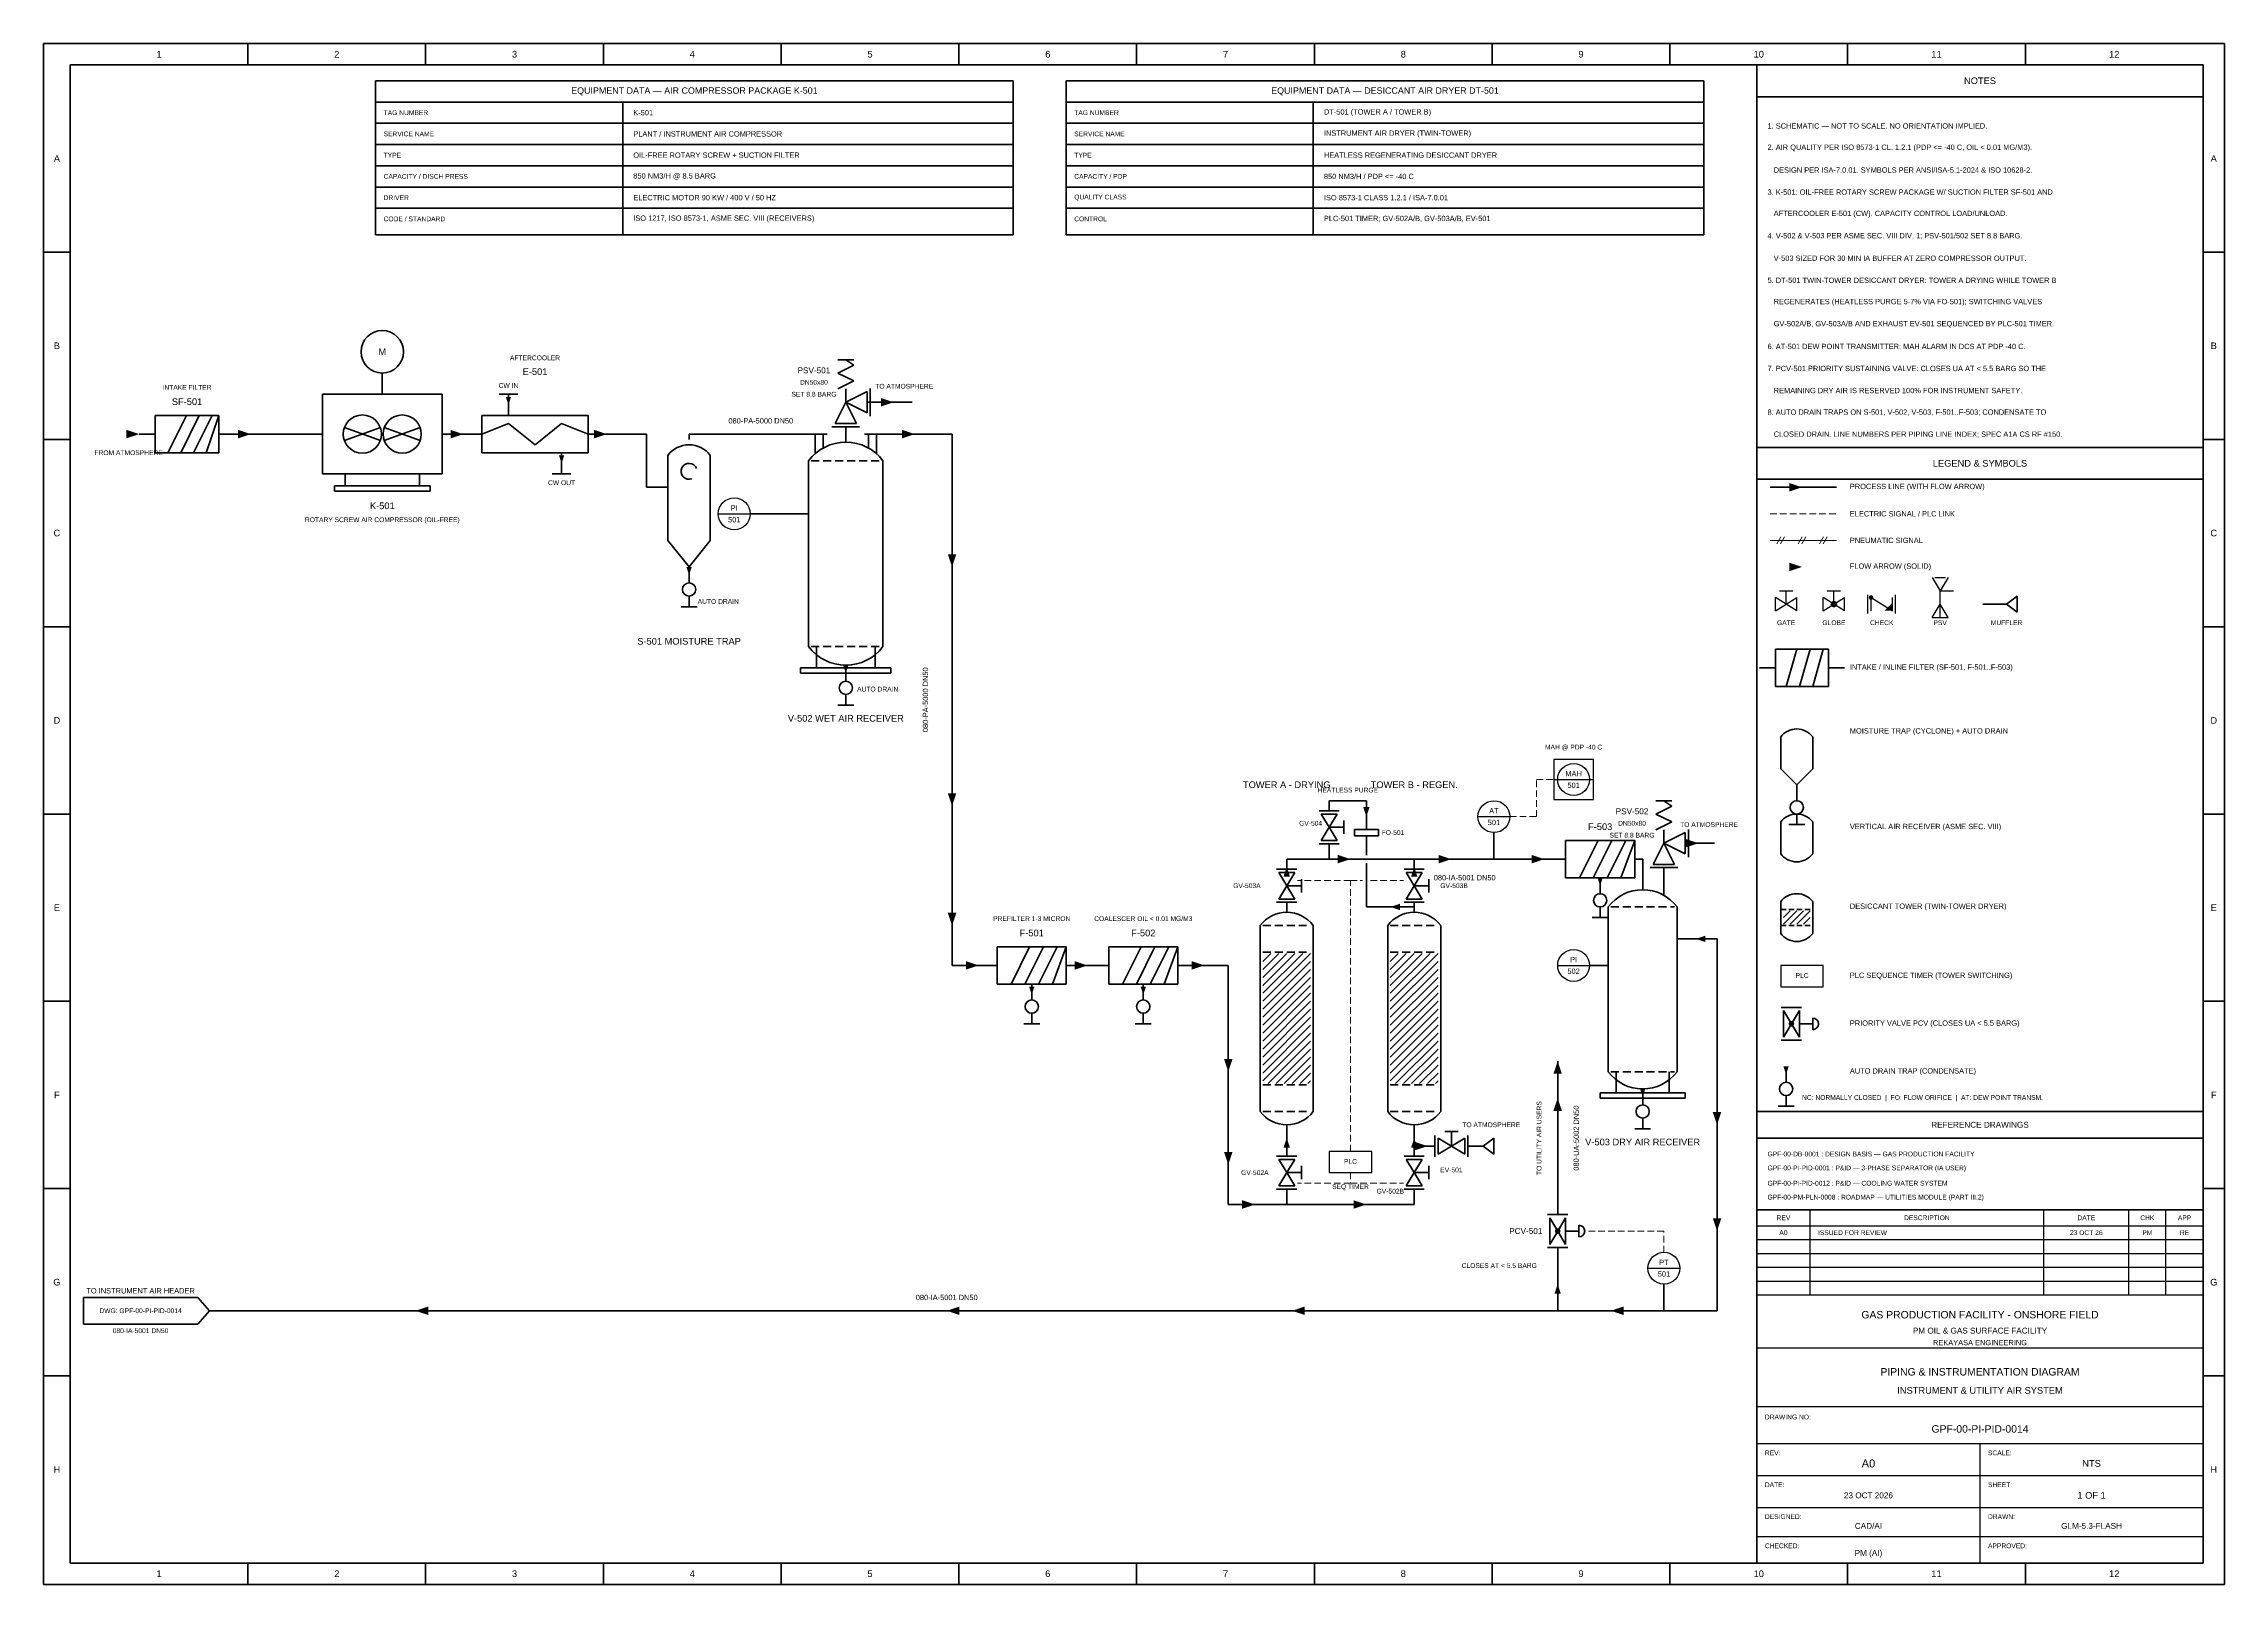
# Model space of a CAD drawing. Header units: millimetres. Extents: x 10 to 831, y 7 to 587.
import ezdxf

# ---------------------------------------------------------------- set-up
doc = ezdxf.new("R2010")
doc.units = ezdxf.units.MM
for name, color, linetype, lineweight in [('REF-EQUIP', 7, 'Continuous', 35), ('REF-FRAME', 7, 'Continuous', 35), ('REF-HATCH', 7, 'Continuous', 13), ('REF-PROC', 7, 'Continuous', 50), ('REF-SIG', 7, 'Continuous', 13), ('REF-SIGP', 7, 'Continuous', 13), ('REF-SYM', 7, 'Continuous', 25), ('REF-TEXT', 7, 'Continuous', 18), ('REF-TITLE', 7, 'Continuous', 25)]:
    doc.layers.add(name, color=color, linetype=linetype, lineweight=lineweight)
doc.styles.add('ARIAL', font='arial.ttf')

msp = doc.modelspace()

# ---------------------------------------------------------------- linework, layer by layer
at = {"layer": 'REF-EQUIP'}
for p, q in [((135, 573), (135, 515)), ((375, 573), (135, 573)), ((375, 515), (375, 573)), ((395, 573), (395, 515)), ((635, 573), (395, 573)), ((635, 515), (635, 573)), ((135, 565), (375, 565)), ((228, 515), (228, 565)), ((395, 565), (635, 565)), ((488, 515), (488, 565)), ((135, 557), (375, 557)), ((395, 557), (635, 557)), ((135, 549), (375, 549)), ((395, 549), (635, 549)), ((135, 541), (375, 541)), ((395, 541), (635, 541)), ((135, 533), (375, 533)), ((395, 533), (635, 533)), ((135, 525), (375, 525)), ((395, 525), (635, 525)), ((135, 515), (375, 515)), ((395, 515), (635, 515)), ((137.5, 455), (137.5, 463)), ((115, 455), (115, 425)), ((160, 455), (115, 455)), ((160, 425), (160, 455)), ((181.5, 455), (188.5, 455)), ((185, 447), (185, 455)), ((175, 447), (175, 433)), ((215, 447), (175, 447)), ((175, 440), (185, 444)), ((185, 444), (195, 436)), ((195, 436), (205, 444)), ((205, 444), (215, 440)), ((215, 433), (215, 447)), ((123.23, 442.46), (136.77, 437.54)), ((136.77, 442.46), (123.23, 437.54)), ((138.23, 442.46), (151.77, 437.54)), ((151.77, 442.46), (138.23, 437.54)), ((299, 440), (305, 440)), ((300.5, 432.69), (300.5, 440)), ((303.5, 434.8), (303.5, 440)), ((319, 440), (325, 440)), ((320.5, 434.8), (320.5, 440)), ((323.5, 432.69), (323.5, 440)), ((175, 433), (215, 433)), ((205, 433), (205, 425)), ((245, 400), (245, 432)), ((261, 400), (261, 432)), ((298, 360), (298, 430)), ((299, 430), (302, 430)), ((303.5, 430), (306.5, 430)), ((308, 430), (311, 430)), ((312.5, 430), (315.5, 430)), ((317, 430), (320, 430)), ((321.5, 430), (324.5, 430)), ((326, 360), (326, 430)), ((115, 425), (160, 425)), ((119.5, 420.5), (119.5, 418.5)), ((155.5, 420.5), (119.5, 420.5)), ((123.5, 425), (123.5, 420.5)), ((151.5, 425), (151.5, 420.5)), ((155.5, 418.5), (155.5, 420.5)), ((201.5, 425), (208.5, 425)), ((119.5, 418.5), (155.5, 418.5)), ((245, 400), (253, 390)), ((261, 400), (253, 390)), ((299, 360), (302, 360)), ((301, 360), (301, 352)), ((303.5, 360), (306.5, 360)), ((308, 360), (311, 360)), ((312.5, 360), (315.5, 360)), ((317, 360), (320, 360)), ((321.5, 360), (324.5, 360)), ((323, 360), (323, 352)), ((295, 352), (295, 350)), ((329, 352), (295, 352)), ((295, 350), (329, 350)), ((329, 350), (329, 352)), ((664, 314), (664, 326)), ((676, 314), (676, 326)), ((664, 314), (670, 308)), ((676, 314), (670, 308)), ((664, 282), (664, 294)), ((676, 282), (676, 294)), ((664, 252), (664, 264)), ((676, 252), (676, 264)), ((468, 185), (468, 255)), ((469, 255), (472, 255)), ((473.5, 255), (476.5, 255)), ((478, 255), (481, 255)), ((482.5, 255), (485.5, 255)), ((488, 185), (488, 255)), ((516, 185), (516, 255)), ((517, 255), (520, 255)), ((521.5, 255), (524.5, 255)), ((526, 255), (529, 255)), ((530.5, 255), (533.5, 255)), ((536, 185), (536, 255)), ((599, 200), (599, 262)), ((600, 262), (603, 262)), ((604.5, 262), (607.5, 262)), ((609, 262), (612, 262)), ((613.5, 262), (616.5, 262)), ((618, 262), (621, 262)), ((622.5, 262), (624, 262)), ((625, 200), (625, 262)), ((664, 261), (666, 261)), ((664, 255), (666, 255)), ((667, 261), (669, 261)), ((667, 255), (669, 255)), ((670, 261), (672, 261)), ((670, 255), (672, 255)), ((673, 261), (675, 261)), ((673, 255), (675, 255)), ((469, 245), (472, 245)), ((473.5, 245), (476.5, 245)), ((478, 245), (481, 245)), ((482.5, 245), (485.5, 245)), ((517, 245), (520, 245)), ((521.5, 245), (524.5, 245)), ((526, 245), (529, 245)), ((530.5, 245), (533.5, 245)), ((600, 200), (603, 200)), ((602, 200), (602, 192)), ((604.5, 200), (607.5, 200)), ((609, 200), (612, 200)), ((613.5, 200), (616.5, 200)), ((618, 200), (621, 200)), ((622, 200), (622, 192)), ((622.5, 200), (624, 200)), ((469, 195), (472, 195)), ((473.5, 195), (476.5, 195)), ((478, 195), (481, 195)), ((482.5, 195), (485.5, 195)), ((517, 195), (520, 195)), ((521.5, 195), (524.5, 195)), ((526, 195), (529, 195)), ((530.5, 195), (533.5, 195)), ((596, 192), (596, 190)), ((628, 192), (596, 192)), ((596, 190), (628, 190)), ((628, 190), (628, 192)), ((469, 185), (472, 185)), ((473.5, 185), (476.5, 185)), ((478, 185), (481, 185)), ((482.5, 185), (485.5, 185)), ((517, 185), (520, 185)), ((521.5, 185), (524.5, 185)), ((526, 185), (529, 185)), ((530.5, 185), (533.5, 185))]:
    msp.add_line(p, q, dxfattribs=at)
for centre, radius in [((137.5, 471), 8), ((130, 440), 7.2), ((145, 440), 7.2)]:
    msp.add_circle(centre, radius, dxfattribs=at)
for centre, radius, start, end in [((253, 426), 10, 36.8699, 143.1301), ((312, 419.5), 17.5, 36.8699, 143.1301), ((253, 426), 3, 20, 290), ((312, 370.5), 17.5, 216.8699, 323.1301), ((670, 321.5), 7.5, 36.8699, 143.1301), ((670, 289.5), 7.5, 36.8699, 143.1301), ((670, 286.5), 7.5, 216.8699, 323.1301), ((612, 252.25), 16.25, 36.8699, 143.1301), ((670, 259.5), 7.5, 36.8699, 143.1301), ((478, 247.5), 12.5, 36.8699, 143.1301), ((526, 247.5), 12.5, 36.8699, 143.1301), ((670, 256.5), 7.5, 216.8699, 323.1301), ((612, 209.75), 16.25, 216.8699, 323.1301), ((478, 192.5), 12.5, 216.8699, 323.1301), ((526, 192.5), 12.5, 216.8699, 323.1301)]:
    msp.add_arc(centre, radius, start, end, dxfattribs=at)
at = {"layer": 'REF-FRAME'}
for p, q in [((10, 587), (10, 7)), ((831, 587), (10, 587)), ((86.92, 579), (86.92, 587)), ((153.83, 579), (153.83, 587)), ((220.75, 579), (220.75, 587)), ((287.67, 579), (287.67, 587)), ((354.58, 579), (354.58, 587)), ((421.5, 579), (421.5, 587)), ((488.42, 579), (488.42, 587)), ((555.33, 579), (555.33, 587)), ((622.25, 579), (622.25, 587)), ((689.17, 579), (689.17, 587)), ((756.08, 579), (756.08, 587)), ((831, 7), (831, 587)), ((20, 579), (20, 15)), ((823, 579), (20, 579)), ((655, 15), (655, 579)), ((823, 15), (823, 579)), ((655, 567), (823, 567)), ((10, 508.5), (20, 508.5)), ((823, 508.5), (831, 508.5)), ((10, 438), (20, 438)), ((823, 438), (831, 438)), ((655, 435), (823, 435)), ((655, 423), (823, 423)), ((10, 367.5), (20, 367.5)), ((823, 367.5), (831, 367.5)), ((10, 297), (20, 297)), ((823, 297), (831, 297)), ((10, 226.5), (20, 226.5)), ((823, 226.5), (831, 226.5)), ((655, 185), (823, 185)), ((655, 175), (823, 175)), ((10, 156), (20, 156)), ((823, 156), (831, 156)), ((655, 148), (823, 148)), ((10, 85.5), (20, 85.5)), ((823, 85.5), (831, 85.5)), ((20, 15), (823, 15)), ((86.92, 7), (86.92, 15)), ((153.83, 7), (153.83, 15)), ((220.75, 7), (220.75, 15)), ((287.67, 7), (287.67, 15)), ((354.58, 7), (354.58, 15)), ((421.5, 7), (421.5, 15)), ((488.42, 7), (488.42, 15)), ((555.33, 7), (555.33, 15)), ((622.25, 7), (622.25, 15)), ((689.17, 7), (689.17, 15)), ((756.08, 7), (756.08, 15)), ((10, 7), (831, 7))]:
    msp.add_line(p, q, dxfattribs=at)
at = {"layer": 'REF-HATCH'}
for p, q in [((665, 255.5), (670, 260.5)), ((665, 258), (667.5, 260.5)), ((667.5, 255.5), (672.5, 260.5)), ((670, 255.5), (675, 260.5)), ((672.5, 255.5), (675, 258)), ((469, 226.5), (487, 244.5)), ((469, 229.5), (484, 244.5)), ((469, 232.5), (481, 244.5)), ((469, 235.5), (478, 244.5)), ((469, 238.5), (475, 244.5)), ((469, 241.5), (472, 244.5)), ((469, 223.5), (487, 241.5)), ((469, 220.5), (487, 238.5)), ((517, 226.5), (535, 244.5)), ((517, 229.5), (532, 244.5)), ((517, 232.5), (529, 244.5)), ((517, 235.5), (526, 244.5)), ((517, 238.5), (523, 244.5)), ((517, 241.5), (520, 244.5)), ((517, 223.5), (535, 241.5)), ((517, 220.5), (535, 238.5)), ((469, 217.5), (487, 235.5)), ((469, 214.5), (487, 232.5)), ((517, 217.5), (535, 235.5)), ((517, 214.5), (535, 232.5)), ((469, 211.5), (487, 229.5)), ((469, 208.5), (487, 226.5)), ((469, 205.5), (487, 223.5)), ((517, 211.5), (535, 229.5)), ((517, 208.5), (535, 226.5)), ((517, 205.5), (535, 223.5)), ((469, 202.5), (487, 220.5)), ((469, 199.5), (487, 217.5)), ((469, 196.5), (487, 214.5)), ((517, 202.5), (535, 220.5)), ((517, 199.5), (535, 217.5)), ((517, 196.5), (535, 214.5)), ((471, 195.5), (487, 211.5)), ((474, 195.5), (487, 208.5)), ((477, 195.5), (487, 205.5)), ((519, 195.5), (535, 211.5)), ((522, 195.5), (535, 208.5)), ((525, 195.5), (535, 205.5)), ((480, 195.5), (487, 202.5)), ((483, 195.5), (487, 199.5)), ((528, 195.5), (535, 202.5)), ((531, 195.5), (535, 199.5)), ((486, 195.5), (487, 196.5)), ((534, 195.5), (535, 196.5))]:
    msp.add_line(p, q, dxfattribs=at)
at = {"layer": 'REF-PROC'}
for p, q in [((309, 468), (315, 468)), ((315, 466), (312, 468)), ((309, 463), (315, 466)), ((315, 460), (309, 463)), ((309, 457), (315, 460)), ((308, 444), (312, 452)), ((312, 452), (312, 457)), ((312, 452), (320, 456)), ((312, 452), (320, 448)), ((316, 444), (312, 452)), ((320, 448), (320, 456)), ((320, 452), (334, 452)), ((321.2, 446.8), (321.2, 457.2)), ((331, 452), (337, 452)), ((52, 447), (52, 433)), ((76, 447), (52, 447)), ((56.8, 433), (63.8, 447)), ((61.6, 433), (68.6, 447)), ((66.4, 433), (73.4, 447)), ((71.2, 433), (76, 447)), ((76, 433), (76, 447)), ((308, 444), (316, 444)), ((46, 440), (52, 440)), ((76, 440), (115, 440)), ((160, 440), (175, 440)), ((215, 440), (237, 440)), ((237, 420), (237, 440)), ((253, 438), (253, 440)), ((253, 440), (302, 440)), ((306.8, 442.8), (317.2, 442.8)), ((312, 437), (312, 442.8)), ((322, 440), (352, 440)), ((352, 240), (352, 440)), ((52, 433), (76, 433)), ((237, 420), (245, 420)), ((660, 420), (685, 420)), ((298, 410), (276, 410)), ((253, 390), (253, 384)), ((253, 379), (253, 375)), ((749, 376), (753, 379)), ((753, 373), (753, 379)), ((250, 375), (256, 375)), ((740, 376), (749, 376)), ((749, 376), (753, 373)), ((662, 359), (662, 345)), ((682, 359), (662, 359)), ((666, 345), (670, 359)), ((671, 345), (675, 359)), ((676, 345), (680, 359)), ((682, 345), (682, 359)), ((312, 353), (312, 347)), ((656, 352), (662, 352)), ((662, 345), (682, 345)), ((682, 352), (688, 352)), ((309, 338), (315, 338)), ((312, 342), (312, 338)), ((670, 308), (670, 302)), ((490.2, 298.2), (497.8, 298.2)), ((491, 297), (494, 292)), ((491, 297), (497, 297)), ((494, 298.5), (494, 302)), ((494, 302), (508, 302)), ((497, 297), (494, 292)), ((508, 291.5), (508, 302)), ((617, 302), (623, 302)), ((617, 297), (623, 300)), ((623, 294), (617, 297)), ((623, 300), (620, 302)), ((670, 297), (670, 293)), ((491, 287), (494, 292)), ((494, 292), (499.5, 292)), ((497, 287), (494, 292)), ((499.5, 289.5), (499.5, 294.5)), ((503.5, 291.2), (503.5, 288.8)), ((512.5, 291.2), (503.5, 291.2)), ((503.5, 288.8), (512.5, 288.8)), ((508, 281.5), (508, 288.5)), ((512.5, 288.8), (512.5, 291.2)), ((556, 280), (556, 290)), ((617, 291), (623, 294)), ((620, 286), (620, 291)), ((620, 286), (628, 290)), ((628, 282), (628, 290)), ((629.2, 280.8), (629.2, 291.2)), ((667, 293), (673, 293)), ((478, 276.5), (478, 280)), ((478, 280), (583, 280)), ((490.2, 285.8), (497.8, 285.8)), ((491, 287), (497, 287)), ((494, 280), (494, 285.5)), ((526, 276.5), (526, 280)), ((583, 287), (583, 273)), ((609, 287), (583, 287)), ((588.2, 273), (595.2, 287)), ((593.4, 273), (600.4, 287)), ((598.6, 273), (605.6, 287)), ((603.8, 273), (609, 287)), ((609, 273), (609, 287)), ((609, 280), (612, 280)), ((612, 268.5), (612, 280)), ((616, 278), (620, 286)), ((620, 286), (628, 282)), ((624, 278), (620, 286)), ((628, 286), (636, 286)), ((633, 286), (639, 286)), ((474.2, 276.2), (481.8, 276.2)), ((475, 275), (478, 270)), ((475, 275), (481, 275)), ((481, 275), (478, 270)), ((483.5, 267.5), (483.5, 272.5)), ((508, 262), (508, 278.5)), ((522.2, 276.2), (529.8, 276.2)), ((523, 275), (526, 270)), ((523, 275), (529, 275)), ((529, 275), (526, 270)), ((531.5, 267.5), (531.5, 272.5)), ((583, 273), (609, 273)), ((596, 273), (596, 267)), ((614.8, 276.8), (625.2, 276.8)), ((616, 278), (624, 278)), ((620, 266.39), (620, 276.8)), ((474.2, 263.8), (481.8, 263.8)), ((475, 265), (478, 270)), ((475, 265), (481, 265)), ((478, 270), (483.5, 270)), ((481, 265), (478, 270)), ((478, 260), (478, 263.5)), ((522.2, 263.8), (529.8, 263.8)), ((523, 265), (526, 270)), ((523, 265), (529, 265)), ((526, 270), (531.5, 270)), ((529, 265), (526, 270)), ((526, 260), (526, 263.5)), ((508, 262), (526, 262)), ((593, 258), (599, 258)), ((596, 262), (596, 258)), ((369, 247), (369, 233)), ((395, 247), (369, 247)), ((374.2, 233), (381.2, 247)), ((379.4, 233), (386.4, 247)), ((384.6, 233), (391.6, 247)), ((389.8, 233), (395, 247)), ((395, 233), (395, 247)), ((411, 247), (411, 233)), ((437, 247), (411, 247)), ((416.2, 233), (423.2, 247)), ((421.4, 233), (428.4, 247)), ((426.6, 233), (433.6, 247)), ((431.8, 233), (437, 247)), ((437, 233), (437, 247)), ((625, 250), (640, 250)), ((640, 110), (640, 250)), ((352, 240), (369, 240)), ((395, 240), (411, 240)), ((437, 240), (456, 240)), ((456, 150), (456, 240)), ((599, 240), (592, 240)), ((369, 233), (395, 233)), ((382, 233), (382, 227)), ((411, 233), (437, 233)), ((424, 233), (424, 227)), ((382, 222), (382, 218)), ((424, 222), (424, 218)), ((664.2, 224.2), (671.8, 224.2)), ((665, 213), (665, 223)), ((668, 218), (665, 223)), ((668, 218), (671, 223)), ((671, 213), (671, 223)), ((379, 218), (385, 218)), ((421, 218), (427, 218)), ((665, 213), (668, 218)), ((671, 213), (668, 218)), ((671, 218), (676, 218)), ((676, 215.8), (676, 220.2)), ((664.2, 211.8), (671.8, 211.8)), ((580, 146.5), (580, 204)), ((666, 202), (666, 196)), ((612, 193.5), (612, 187.5)), ((666, 191), (666, 187)), ((612, 182.5), (612, 178.5)), ((663, 187), (669, 187)), ((478, 168.5), (478, 180)), ((526, 168.5), (526, 180)), ((533.8, 168), (533.8, 176)), ((535, 169), (535, 175)), ((540, 172), (535, 175)), ((537.5, 177.5), (542.5, 177.5)), ((540, 172), (540, 177.5)), ((540, 172), (545, 175)), ((545, 169), (545, 175)), ((546.2, 168), (546.2, 176)), ((552, 172), (556, 175)), ((556, 169), (556, 175)), ((609, 178.5), (615, 178.5)), ((474.2, 168.2), (481.8, 168.2)), ((475, 167), (478, 162)), ((475, 167), (481, 167)), ((481, 167), (478, 162)), ((483.5, 159.5), (483.5, 164.5)), ((522.2, 168.2), (529.8, 168.2)), ((523, 167), (526, 162)), ((523, 167), (529, 167)), ((526, 172), (533.5, 172)), ((529, 167), (526, 162)), ((531.5, 159.5), (531.5, 164.5)), ((535, 169), (540, 172)), ((545, 169), (540, 172)), ((546.5, 172), (552, 172)), ((552, 172), (556, 169)), ((475, 157), (478, 162)), ((475, 157), (481, 157)), ((478, 162), (483.5, 162)), ((481, 157), (478, 162)), ((523, 157), (526, 162)), ((523, 157), (529, 157)), ((526, 162), (531.5, 162)), ((529, 157), (526, 162)), ((456, 150), (526, 150)), ((474.2, 155.8), (481.8, 155.8)), ((478, 150), (478, 155.5)), ((522.2, 155.8), (529.8, 155.8)), ((526, 150), (526, 155.5)), ((576.2, 146.2), (583.8, 146.2)), ((577, 135), (577, 145)), ((580, 140), (577, 145)), ((577, 135), (580, 140)), ((580, 140), (583, 145)), ((583, 135), (580, 140)), ((583, 135), (583, 145)), ((583, 140), (588, 140)), ((588, 137.8), (588, 142.2)), ((576.2, 133.8), (583.8, 133.8)), ((580, 110), (580, 133.5)), ((25, 115), (25, 105)), ((68, 115), (25, 115)), ((72.5, 110), (68, 115)), ((620, 110), (620, 120)), ((68, 105), (72.5, 110)), ((72.5, 110), (640, 110)), ((25, 105), (68, 105))]:
    msp.add_line(p, q, dxfattribs=at)
for centre in [(253, 381.5), (312, 344.5), (670, 299.5), (596, 264.5), (382, 224.5), (424, 224.5), (666, 193.5), (612, 185)]:
    msp.add_circle(centre, 2.5, dxfattribs=at)
for centre in [(676, 218), (588, 140)]:
    msp.add_arc(centre, 2.2, 270, 450, dxfattribs=at)
for points in [[(185, 451), (184, 454), (186, 454)], [(330, 452), (325.2, 453.6), (325.2, 450.4)], [(46, 440), (41.2, 441.6), (41.2, 438.4)], [(88, 440), (83.2, 441.6), (83.2, 438.4)], [(168, 440), (163.2, 441.6), (163.2, 438.4)], [(222, 440), (217.2, 441.6), (217.2, 438.4)], [(338, 440), (333.2, 441.6), (333.2, 438.4)], [(205, 429), (204, 432), (206, 432)], [(672, 420), (667.2, 421.6), (667.2, 418.4)], [(352, 390), (350.4, 394.8), (353.6, 394.8)], [(253, 387), (252, 390), (254, 390)], [(672, 390), (667.2, 391.6), (667.2, 388.4)], [(698, 378.5), (697.36, 379.14), (697.1, 378.5)], [(698, 378.5), (697.1, 378.5), (697.36, 377.86)], [(698, 378.5), (698, 379.4), (697.36, 379.14)], [(698, 378.5), (697.36, 377.86), (698, 377.6)], [(698, 378.5), (698.64, 379.14), (698, 379.4)], [(698, 378.5), (698.9, 378.5), (698.64, 379.14)], [(698, 378.5), (698, 377.6), (698.64, 377.86)], [(698, 378.5), (698.64, 377.86), (698.9, 378.5)], [(684, 376), (683.08, 376.92), (682.7, 376)], [(684, 376), (682.7, 376), (683.08, 375.08)], [(684, 376), (684, 377.3), (683.08, 376.92)], [(684, 376), (683.08, 375.08), (684, 374.7)], [(684, 376), (684.92, 376.92), (684, 377.3)], [(684, 376), (685.3, 376), (684.92, 376.92)], [(684, 376), (684, 374.7), (684.92, 375.08)], [(684, 376), (684.92, 375.08), (685.3, 376)], [(706, 373.5), (703, 373.5), (706, 376.5)], [(312, 350), (311, 353), (313, 353)], [(352, 300), (350.4, 304.8), (353.6, 304.8)], [(508, 296), (506.8, 299.6), (509.2, 299.6)], [(633, 286), (628.2, 287.6), (628.2, 284.4)], [(502, 280), (497.2, 281.6), (497.2, 278.4)], [(540, 280), (535.2, 281.6), (535.2, 278.4)], [(575, 280), (570.2, 281.6), (570.2, 278.4)], [(478, 277), (476.8, 273.4), (479.2, 273.4)], [(526, 277), (524.8, 273.4), (527.2, 273.4)], [(596, 270), (595, 273), (597, 273)], [(517, 262), (520.6, 263.2), (520.6, 260.8)], [(352, 255), (350.4, 259.8), (353.6, 259.8)], [(632, 250), (635.6, 251.2), (635.6, 248.8)], [(362, 240), (357.2, 241.6), (357.2, 238.4)], [(403, 240), (398.2, 241.6), (398.2, 238.4)], [(447, 240), (442.2, 241.6), (442.2, 238.4)], [(382, 229), (381, 232), (383, 232)], [(424, 229), (423, 232), (425, 232)], [(668, 218), (667.22, 218.78), (666.9, 218)], [(668, 218), (666.9, 218), (667.22, 217.22)], [(668, 218), (668, 219.1), (667.22, 218.78)], [(668, 218), (667.22, 217.22), (668, 216.9)], [(668, 218), (668.78, 218.78), (668, 219.1)], [(668, 218), (669.1, 218), (668.78, 218.78)], [(668, 218), (668, 216.9), (668.78, 217.22)], [(668, 218), (668.78, 217.22), (669.1, 218)], [(456, 200), (454.4, 204.8), (457.6, 204.8)], [(580, 204), (578.4, 199.2), (581.6, 199.2)], [(666, 199), (665, 202), (667, 202)], [(580, 190), (578.4, 185.2), (581.6, 185.2)], [(612, 190.5), (611, 193.5), (613, 193.5)], [(640, 180), (638.4, 184.8), (641.6, 184.8)], [(478, 175), (476.8, 171.4), (479.2, 171.4)], [(526, 175), (524.8, 171.4), (527.2, 171.4)], [(531, 172), (526.2, 173.6), (526.2, 170.4)], [(456, 165), (454.4, 169.8), (457.6, 169.8)], [(466, 150), (461.2, 151.6), (461.2, 148.4)], [(508, 150), (503.2, 151.6), (503.2, 148.4)], [(580, 140), (579.22, 140.78), (578.9, 140)], [(580, 140), (578.9, 140), (579.22, 139.22)], [(580, 140), (580, 141.1), (579.22, 140.78)], [(580, 140), (579.22, 139.22), (580, 138.9)], [(580, 140), (580.78, 140.78), (580, 141.1)], [(580, 140), (581.1, 140), (580.78, 140.78)], [(580, 140), (580, 138.9), (580.78, 139.22)], [(580, 140), (580.78, 139.22), (581.1, 140)], [(640, 140), (638.4, 144.8), (641.6, 144.8)], [(580, 120), (578.8, 116.4), (581.2, 116.4)], [(150, 110), (154.8, 111.6), (154.8, 108.4)], [(350, 110), (354.8, 111.6), (354.8, 108.4)], [(480, 110), (484.8, 111.6), (484.8, 108.4)], [(600, 110), (604.8, 111.6), (604.8, 108.4)]]:
    msp.add_solid(points, dxfattribs=at)
at = {"layer": 'REF-SIG'}
for p, q in [((660, 410), (662.5, 410)), ((663.7, 410), (666.2, 410)), ((667.4, 410), (669.9, 410)), ((671.1, 410), (673.6, 410)), ((674.8, 410), (677.3, 410)), ((678.5, 410), (681, 410)), ((682.2, 410), (684.7, 410)), ((572, 310), (574.5, 310)), ((572, 307.1), (572, 309.6)), ((572, 303.4), (572, 305.9)), ((575.7, 310), (578.2, 310)), ((562, 296), (564.5, 296)), ((565.7, 296), (568.2, 296)), ((569.4, 296), (571.9, 296)), ((572, 299.7), (572, 302.2)), ((572, 296), (572, 298.5)), ((483.5, 272), (482, 272)), ((487.2, 272), (484.7, 272)), ((490.9, 272), (488.4, 272)), ((494.6, 272), (492.1, 272)), ((498.3, 272), (495.8, 272)), ((502, 272), (499.5, 272)), ((502, 269.9), (502, 272)), ((502, 272), (504.5, 272)), ((505.7, 272), (506.5, 272)), ((509.5, 272), (512, 272)), ((513.2, 272), (515.7, 272)), ((516.9, 272), (519.4, 272)), ((520.6, 272), (522, 272)), ((502, 266.2), (502, 268.7)), ((502, 262.5), (502, 265)), ((502, 258.8), (502, 261.3)), ((502, 255.1), (502, 257.6)), ((502, 251.4), (502, 253.9)), ((502, 247.7), (502, 250.2)), ((502, 244), (502, 246.5)), ((502, 240.3), (502, 242.8)), ((502, 236.6), (502, 239.1)), ((502, 232.9), (502, 235.4)), ((502, 229.2), (502, 231.7)), ((502, 225.5), (502, 228)), ((502, 221.8), (502, 224.3)), ((502, 218.1), (502, 220.6)), ((502, 214.4), (502, 216.9)), ((502, 210.7), (502, 213.2)), ((502, 207), (502, 209.5)), ((502, 203.3), (502, 205.8)), ((502, 199.6), (502, 202.1)), ((502, 195.9), (502, 198.4)), ((502, 192.2), (502, 194.7)), ((502, 188.5), (502, 191)), ((502, 184.8), (502, 187.3)), ((502, 181.1), (502, 183.6)), ((502, 177.4), (502, 179.9)), ((502, 173.7), (502, 176.2)), ((502, 170), (502, 172.5)), ((483.5, 158), (482, 158)), ((487.2, 158), (484.7, 158)), ((490.9, 158), (488.4, 158)), ((494.6, 158), (492.1, 158)), ((498.3, 158), (495.8, 158)), ((502, 158), (499.5, 158)), ((502, 162), (502, 159.5)), ((502, 158.3), (502, 158)), ((502, 158), (504.5, 158)), ((505.7, 158), (508.2, 158)), ((509.4, 158), (511.9, 158)), ((513.1, 158), (515.6, 158)), ((516.8, 158), (519.3, 158)), ((520.5, 158), (522, 158)), ((590.4, 140), (590.2, 140)), ((594.1, 140), (591.6, 140)), ((597.8, 140), (595.3, 140)), ((601.5, 140), (599, 140)), ((605.2, 140), (602.7, 140)), ((608.9, 140), (606.4, 140)), ((612.6, 140), (610.1, 140)), ((616.3, 140), (613.8, 140)), ((620, 140), (617.5, 140)), ((620, 139.4), (620, 140)), ((620, 135.7), (620, 138.2)), ((620, 132), (620, 134.5))]:
    msp.add_line(p, q, dxfattribs=at)
at = {"layer": 'REF-SIGP'}
for p, q in [((660, 400), (685, 400)), ((662.55, 398.7), (664.05, 401.3)), ((663.95, 398.7), (665.45, 401.3)), ((670.55, 398.7), (672.05, 401.3)), ((671.95, 398.7), (673.45, 401.3)), ((678.55, 398.7), (680.05, 401.3)), ((679.95, 398.7), (681.45, 401.3))]:
    msp.add_line(p, q, dxfattribs=at)
at = {"layer": 'REF-SYM'}
for p, q in [((264, 410), (276, 410)), ((721, 386), (724, 381)), ((722, 386), (726, 386)), ((727, 386), (724, 381)), ((662, 373.5), (662, 378.5)), ((666, 376), (662, 378.5)), ((663.5, 381), (668.5, 381)), ((666, 376), (666, 381)), ((666, 376), (670, 378.5)), ((670, 373.5), (670, 378.5)), ((680, 373.5), (680, 378.5)), ((684, 376), (680, 378.5)), ((681.5, 381), (686.5, 381)), ((684, 376), (684, 381)), ((684, 376), (688, 378.5)), ((688, 373.5), (688, 378.5)), ((696.8, 372.5), (696.8, 379.5)), ((698, 373.5), (698, 378.5)), ((698, 378.5), (706, 373.5)), ((706, 373.5), (706, 378.5)), ((707.2, 372.5), (707.2, 379.5)), ((724, 376), (724, 381)), ((724, 381), (729, 381)), ((662, 373.5), (666, 376)), ((670, 373.5), (666, 376)), ((680, 373.5), (684, 376)), ((688, 373.5), (684, 376)), ((721, 371), (724, 376)), ((721, 371), (727, 371)), ((724, 371), (724, 376)), ((727, 371), (724, 376)), ((578.5, 317.5), (578.5, 302.5)), ((593.5, 317.5), (578.5, 317.5)), ((593.5, 302.5), (593.5, 317.5)), ((578.5, 310), (593.5, 310)), ((550, 296), (562, 296)), ((578.5, 302.5), (593.5, 302.5)), ((580, 240), (592, 240)), ((664, 240), (664, 232)), ((680, 240), (664, 240)), ((680, 232), (680, 240)), ((664, 232), (680, 232)), ((494, 170), (494, 162)), ((510, 170), (494, 170)), ((510, 162), (510, 170)), ((494, 162), (510, 162)), ((614, 126), (626, 126))]:
    msp.add_line(p, q, dxfattribs=at)
for centre in [(270, 410), (586, 310), (556, 296), (586, 240), (620, 126)]:
    msp.add_circle(centre, 6, dxfattribs=at)
at = {"layer": 'REF-TITLE'}
for p, q in [((675, 116), (675, 148)), ((763, 116), (763, 148)), ((795, 116), (795, 148)), ((809, 116), (809, 148)), ((655, 142), (823, 142)), ((655, 136.8), (823, 136.8)), ((655, 131.6), (823, 131.6)), ((655, 126.4), (823, 126.4)), ((655, 121.2), (823, 121.2)), ((655, 116), (823, 116)), ((655, 96), (823, 96)), ((655, 74), (823, 74)), ((655, 60), (823, 60)), ((739, 15), (739, 60)), ((655, 48), (823, 48)), ((655, 36), (823, 36)), ((655, 25), (823, 25))]:
    msp.add_line(p, q, dxfattribs=at)

# ---------------------------------------------------------------- texts
at = {"layer": 'REF-TEXT', "style": 'ARIAL'}
for s, insert, char_height, attachment_point in [('1', (53.46, 583), 2.5, 5), ('2', (120.38, 583), 2.5, 5), ('3', (187.29, 583), 2.5, 5), ('4', (254.21, 583), 2.5, 5), ('5', (321.12, 583), 2.5, 5), ('6', (388.04, 583), 2.5, 5), ('7', (454.96, 583), 2.5, 5), ('8', (521.88, 583), 2.5, 5), ('9', (588.79, 583), 2.5, 5), ('10', (655.71, 583), 2.5, 5), ('11', (722.62, 583), 2.5, 5), ('12', (789.54, 583), 2.5, 5), ('EQUIPMENT DATA — AIR COMPRESSOR PACKAGE K-501', (255, 569), 2.4, 5), ('EQUIPMENT DATA — DESICCANT AIR DRYER DT-501', (515, 569), 2.4, 5), ('NOTES', (739, 573), 2.5, 5), ('TAG NUMBER', (138, 561), 1.8, 4), ('K-501', (232, 561), 2, 4), ('TAG NUMBER', (398, 561), 1.8, 4), ('DT-501 (TOWER A / TOWER B)', (492, 561), 2, 4), ('SERVICE NAME', (138, 553), 1.8, 4), ('PLANT / INSTRUMENT AIR COMPRESSOR', (232, 553), 2, 4), ('SERVICE NAME', (398, 553), 1.8, 4), ('INSTRUMENT AIR DRYER (TWIN-TOWER)', (492, 553), 2, 4), ('1. SCHEMATIC — NOT TO SCALE. NO ORIENTATION IMPLIED.', (659, 556), 2, 4), ('A', (15, 543.75), 2.5, 5), ('TYPE', (138, 545), 1.8, 4), ('OIL-FREE ROTARY SCREW + SUCTION FILTER', (232, 545), 2, 4), ('TYPE', (398, 545), 1.8, 4), ('HEATLESS REGENERATING DESICCANT DRYER', (492, 545), 2, 4), ('2. AIR QUALITY PER ISO 8573-1 CL. 1.2.1 (PDP <= -40 C, OIL < 0.01 MG/M3).', (659, 547.7), 2, 4), ('A', (827, 543.75), 2.5, 5), ('CAPACITY / DISCH PRESS', (138, 537), 1.8, 4), ('850 NM3/H @ 8.5 BARG', (232, 537), 2, 4), ('CAPACITY / PDP', (398, 537), 1.8, 4), ('850 NM3/H / PDP <= -40 C', (492, 537), 2, 4), ('   DESIGN PER ISA-7.0.01. SYMBOLS PER ANSI/ISA-5.1-2024 & ISO 10628-2.', (659, 539.4), 2, 4), ('DRIVER', (138, 529), 1.8, 4), ('ELECTRIC MOTOR 90 KW / 400 V / 50 HZ', (232, 529), 2, 4), ('QUALITY CLASS', (398, 529), 1.8, 4), ('ISO 8573-1 CLASS 1.2.1 / ISA-7.0.01', (492, 529), 2, 4), ('3. K-501: OIL-FREE ROTARY SCREW PACKAGE W/ SUCTION FILTER SF-501 AND', (659, 531.1), 2, 4), ('CODE / STANDARD', (138, 521), 1.8, 4), ('ISO 1217, ISO 8573-1, ASME SEC. VIII (RECEIVERS)', (232, 521), 2, 4), ('CONTROL', (398, 521), 1.8, 4), ('PLC-501 TIMER; GV-502A/B, GV-503A/B, EV-501', (492, 521), 2, 4), ('   AFTERCOOLER E-501 (CW). CAPACITY CONTROL LOAD/UNLOAD.', (659, 522.8), 2, 4), ('4. V-502 & V-503 PER ASME SEC. VIII DIV. 1; PSV-501/502 SET 8.8 BARG.', (659, 514.5), 2, 4), ('   V-503 SIZED FOR 30 MIN IA BUFFER AT ZERO COMPRESSOR OUTPUT.', (659, 506.2), 2, 4), ('5. DT-501 TWIN-TOWER DESICCANT DRYER: TOWER A DRYING WHILE TOWER B', (659, 497.9), 2, 4), ('   REGENERATES (HEATLESS PURGE 5-7% VIA FO-501); SWITCHING VALVES', (659, 489.6), 2, 4), ('   GV-502A/B, GV-503A/B AND EXHAUST EV-501 SEQUENCED BY PLC-501 TIMER.', (659, 481.3), 2, 4), ('B', (15, 473.25), 2.5, 5), ('M', (137.5, 471), 2.5, 5), ('AFTERCOOLER', (195, 468.7), 1.8, 5), ('6. AT-501 DEW POINT TRANSMITTER: MAH ALARM IN DCS AT PDP -40 C.', (659, 473), 2, 4), ('B', (827, 473.25), 2.5, 5), ('E-501', (195, 463.5), 2.5, 5), ('PSV-501', (300, 464), 2.2, 5), ('DN50x80', (300, 459.5), 1.8, 5), ('7. PCV-501 PRIORITY SUSTAINING VALVE: CLOSES UA AT < 5.5 BARG SO THE', (659, 464.7), 2, 4), ('INTAKE FILTER', (64, 457.6), 1.8, 5), ('SF-501', (64, 452.2), 2.5, 5), ('CW IN', (185, 458.3), 1.8, 5), ('SET 8.8 BARG', (300, 455), 1.8, 5), ('TO ATMOSPHERE', (334, 458), 1.8, 5), ('   REMAINING DRY AIR IS RESERVED 100% FOR INSTRUMENT SAFETY.', (659, 456.4), 2, 4), ('080-PA-5000 DN50', (280, 445), 2, 5), ('8. AUTO DRAIN TRAPS ON S-501, V-502, V-503, F-501..F-503; CONDENSATE TO', (659, 448.1), 2, 4), ('   CLOSED DRAIN. LINE NUMBERS PER PIPING LINE INDEX; SPEC A1A CS RF #150.', (659, 439.8), 2, 4), ('FROM ATMOSPHERE', (42, 433), 1.8, 5), ('LEGEND & SYMBOLS', (739, 429), 2.5, 5), ('CW OUT', (205, 421.7), 1.8, 5), ('PROCESS LINE (WITH FLOW ARROW)', (690, 420), 2, 4), ('K-501', (137.5, 413), 2.5, 5), ('PI', (270, 412.2), 2, 5), ('ELECTRIC SIGNAL / PLC LINK', (690, 410), 2, 4), ('C', (15, 402.75), 2.5, 5), ('ROTARY SCREW AIR COMPRESSOR (OIL-FREE)', (137.5, 407.5), 1.8, 5), ('501', (270, 407.8), 2, 5), ('C', (827, 402.75), 2.5, 5), ('PNEUMATIC SIGNAL', (690, 400), 2, 4), ('FLOW ARROW (SOLID)', (690, 390), 2, 4), ('AUTO DRAIN', (264, 377), 1.8, 5), ('GATE', (666, 369), 1.8, 5), ('GLOBE', (684, 369), 1.8, 5), ('CHECK', (702, 369), 1.8, 5), ('PSV', (724, 369), 1.8, 5), ('MUFFLER', (749, 369), 1.8, 5), ('S-501 MOISTURE TRAP', (253, 362), 2.5, 5), ('INTAKE / INLINE FILTER (SF-501, F-501..F-503)', (690, 352), 2, 4), ('AUTO DRAIN', (324, 344), 1.8, 5), ('D', (15, 332.25), 2.5, 5), ('V-502 WET AIR RECEIVER', (312, 333), 2.5, 5), ('MOISTURE TRAP (CYCLONE) + AUTO DRAIN', (690, 328), 2, 4), ('D', (827, 332.25), 2.5, 5), ('MAH @ PDP -40 C', (586, 322), 1.8, 5), ('MAH', (586, 312.2), 2, 5), ('TOWER A - DRYING', (478, 308), 2.5, 5), ('HEATLESS PURGE', (501, 306), 1.8, 5), ('TOWER B - REGEN.', (526, 308), 2.5, 5), ('501', (586, 307.8), 2, 5), ('AT', (556, 298.2), 2, 5), ('PSV-502', (608, 298), 2.2, 5), ('GV-504', (487, 293.5), 1.8, 5), ('FO-501', (518, 290), 1.8, 5), ('501', (556, 293.8), 2, 5), ('F-503', (596, 292.2), 2.5, 5), ('SET 8.8 BARG', (608, 289), 1.8, 5), ('DN50x80', (608, 293.5), 1.8, 5), ('TO ATMOSPHERE', (637, 293), 1.8, 5), ('VERTICAL AIR RECEIVER (ASME SEC. VIII)', (690, 292), 2, 4), ('GV-503A', (463, 270), 1.8, 5), ('080-IA-5001 DN50', (545, 273), 2, 5), ('GV-503B', (541, 270), 1.8, 5), ('E', (15, 261.75), 2.5, 5), ('DESICCANT TOWER (TWIN-TOWER DRYER)', (690, 262), 2, 4), ('E', (827, 261.75), 2.5, 5), ('PREFILTER 1-3 MICRON', (382, 257.6), 1.8, 5), ('COALESCER OIL < 0.01 MG/M3', (424, 257.6), 1.8, 5), ('F-501', (382, 252.2), 2.5, 5), ('F-502', (424, 252.2), 2.5, 5), ('502', (586, 237.8), 2, 5), ('PI', (586, 242.2), 2, 5), ('PLC', (672, 236.2), 1.8, 5), ('PLC SEQUENCE TIMER (TOWER SWITCHING)', (690, 236), 2, 4), ('PRIORITY VALVE PCV (CLOSES UA < 5.5 BARG)', (690, 218), 2, 4), ('AUTO DRAIN TRAP (CONDENSATE)', (690, 200), 2, 4), ('F', (15, 191.25), 2.5, 5), ('NC: NORMALLY CLOSED  |  FO: FLOW ORIFICE  |  AT: DEW POINT TRANSM.', (672, 190), 1.8, 4), ('F', (827, 191.25), 2.5, 5), ('TO ATMOSPHERE', (555, 180), 1.8, 5), ('REFERENCE DRAWINGS', (739, 180), 2.2, 5), ('V-503 DRY AIR RECEIVER', (612, 173.5), 2.5, 5), ('PLC', (502, 166.2), 1.8, 5), ('GPF-00-DB-0001 : DESIGN BASIS — GAS PRODUCTION FACILITY', (659, 169), 1.8, 4), ('GPF-00-PI-PID-0001 : P&ID — 3-PHASE SEPARATOR (IA USER)', (659, 163.5), 1.8, 4), ('GV-502A', (466, 162), 1.8, 5), ('SEQ TIMER', (502, 156.5), 1.8, 5), ('EV-501', (540, 163), 1.8, 5), ('GPF-00-PI-PID-0012 : P&ID — COOLING WATER SYSTEM', (659, 158), 1.8, 4), ('GV-502B', (517, 155), 1.8, 5), ('GPF-00-PM-PLN-0008 : ROADMAP — UTILITIES MODULE (PART III.2)', (659, 152.5), 1.8, 4), ('PCV-501', (568, 140), 2.2, 5), ('REV', (665, 145), 1.8, 5), ('A0', (665, 139.4), 1.8, 5), ('ISSUED FOR REVIEW', (678, 139.4), 1.8, 4), ('DESCRIPTION', (719, 145), 1.8, 5), ('23 OCT 26', (779, 139.4), 1.8, 5), ('DATE', (779, 145), 1.8, 5), ('CHK', (802, 145), 1.8, 5), ('PM', (802, 139.4), 1.8, 5), ('APP', (816, 145), 1.8, 5), ('RE', (816, 139.4), 1.8, 5), ('CLOSES AT < 5.5 BARG', (558, 127), 1.8, 5), ('501', (620, 123.8), 2, 5), ('PT', (620, 128.2), 2, 5), ('G', (15, 120.75), 2.5, 5), ('TO INSTRUMENT AIR HEADER', (46.5, 117.5), 2, 5), ('080-IA-5001 DN50', (350, 115), 2, 5), ('G', (827, 120.75), 2.5, 5), ('DWG: GPF-00-PI-PID-0014', (46.5, 110), 1.8, 5), ('GAS PRODUCTION FACILITY - ONSHORE FIELD', (739, 108.5), 2.8, 5), ('080-IA-5001 DN50', (46.5, 102.5), 1.8, 5), ('PM OIL & GAS SURFACE FACILITY', (739, 102.5), 2.2, 5), ('REKAYASA ENGINEERING', (739, 98), 2, 5), ('PIPING & INSTRUMENTATION DIAGRAM', (739, 87), 2.8, 5), ('INSTRUMENT & UTILITY AIR SYSTEM', (739, 80), 2.5, 5), ('DRAWING NO:', (658, 70), 1.8, 4), ('GPF-00-PI-PID-0014', (739, 65.5), 2.8, 5), ('H', (15, 50.25), 2.5, 5), ('REV:', (658, 56.5), 1.8, 4), ('A0', (697, 52.5), 3, 5), ('SCALE:', (742, 56.5), 1.8, 4), ('NTS', (781, 52.5), 2.5, 5), ('H', (827, 50.25), 2.5, 5), ('DATE:', (658, 44.5), 1.8, 4), ('23 OCT 2026', (697, 40.5), 2.2, 5), ('SHEET:', (742, 44.5), 1.8, 4), ('1 OF 1', (781, 40.5), 2.5, 5), ('DESIGNED:', (658, 32.5), 1.8, 4), ('DRAWN:', (742, 32.5), 1.8, 4), ('CAD/AI', (697, 29), 2.2, 5), ('GLM-5.3-FLASH', (781, 29), 2.2, 5), ('CHECKED:', (658, 21.5), 1.8, 4), ('PM (AI)', (697, 18.5), 2.2, 5), ('APPROVED:', (742, 21.5), 1.8, 4), ('1', (53.46, 11), 2.5, 5), ('2', (120.38, 11), 2.5, 5), ('3', (187.29, 11), 2.5, 5), ('4', (254.21, 11), 2.5, 5), ('5', (321.12, 11), 2.5, 5), ('6', (388.04, 11), 2.5, 5), ('7', (454.96, 11), 2.5, 5), ('8', (521.88, 11), 2.5, 5), ('9', (588.79, 11), 2.5, 5), ('10', (655.71, 11), 2.5, 5), ('11', (722.62, 11), 2.5, 5), ('12', (789.54, 11), 2.5, 5)]:
    msp.add_mtext(s, dxfattribs=dict(at, insert=insert, char_height=char_height, attachment_point=attachment_point))
at = {"layer": 'REF-TEXT', "attachment_point": 5, "rotation": 90, "style": 'ARIAL'}
for s, insert, char_height in [('080-PA-5000 DN50', (342, 340), 2), ('TO UTILITY AIR USERS', (573, 175), 1.8), ('080-UA-5002 DN50', (587, 175), 2)]:
    msp.add_mtext(s, dxfattribs=dict(at, insert=insert, char_height=char_height))

doc.saveas('drawing.dxf')
